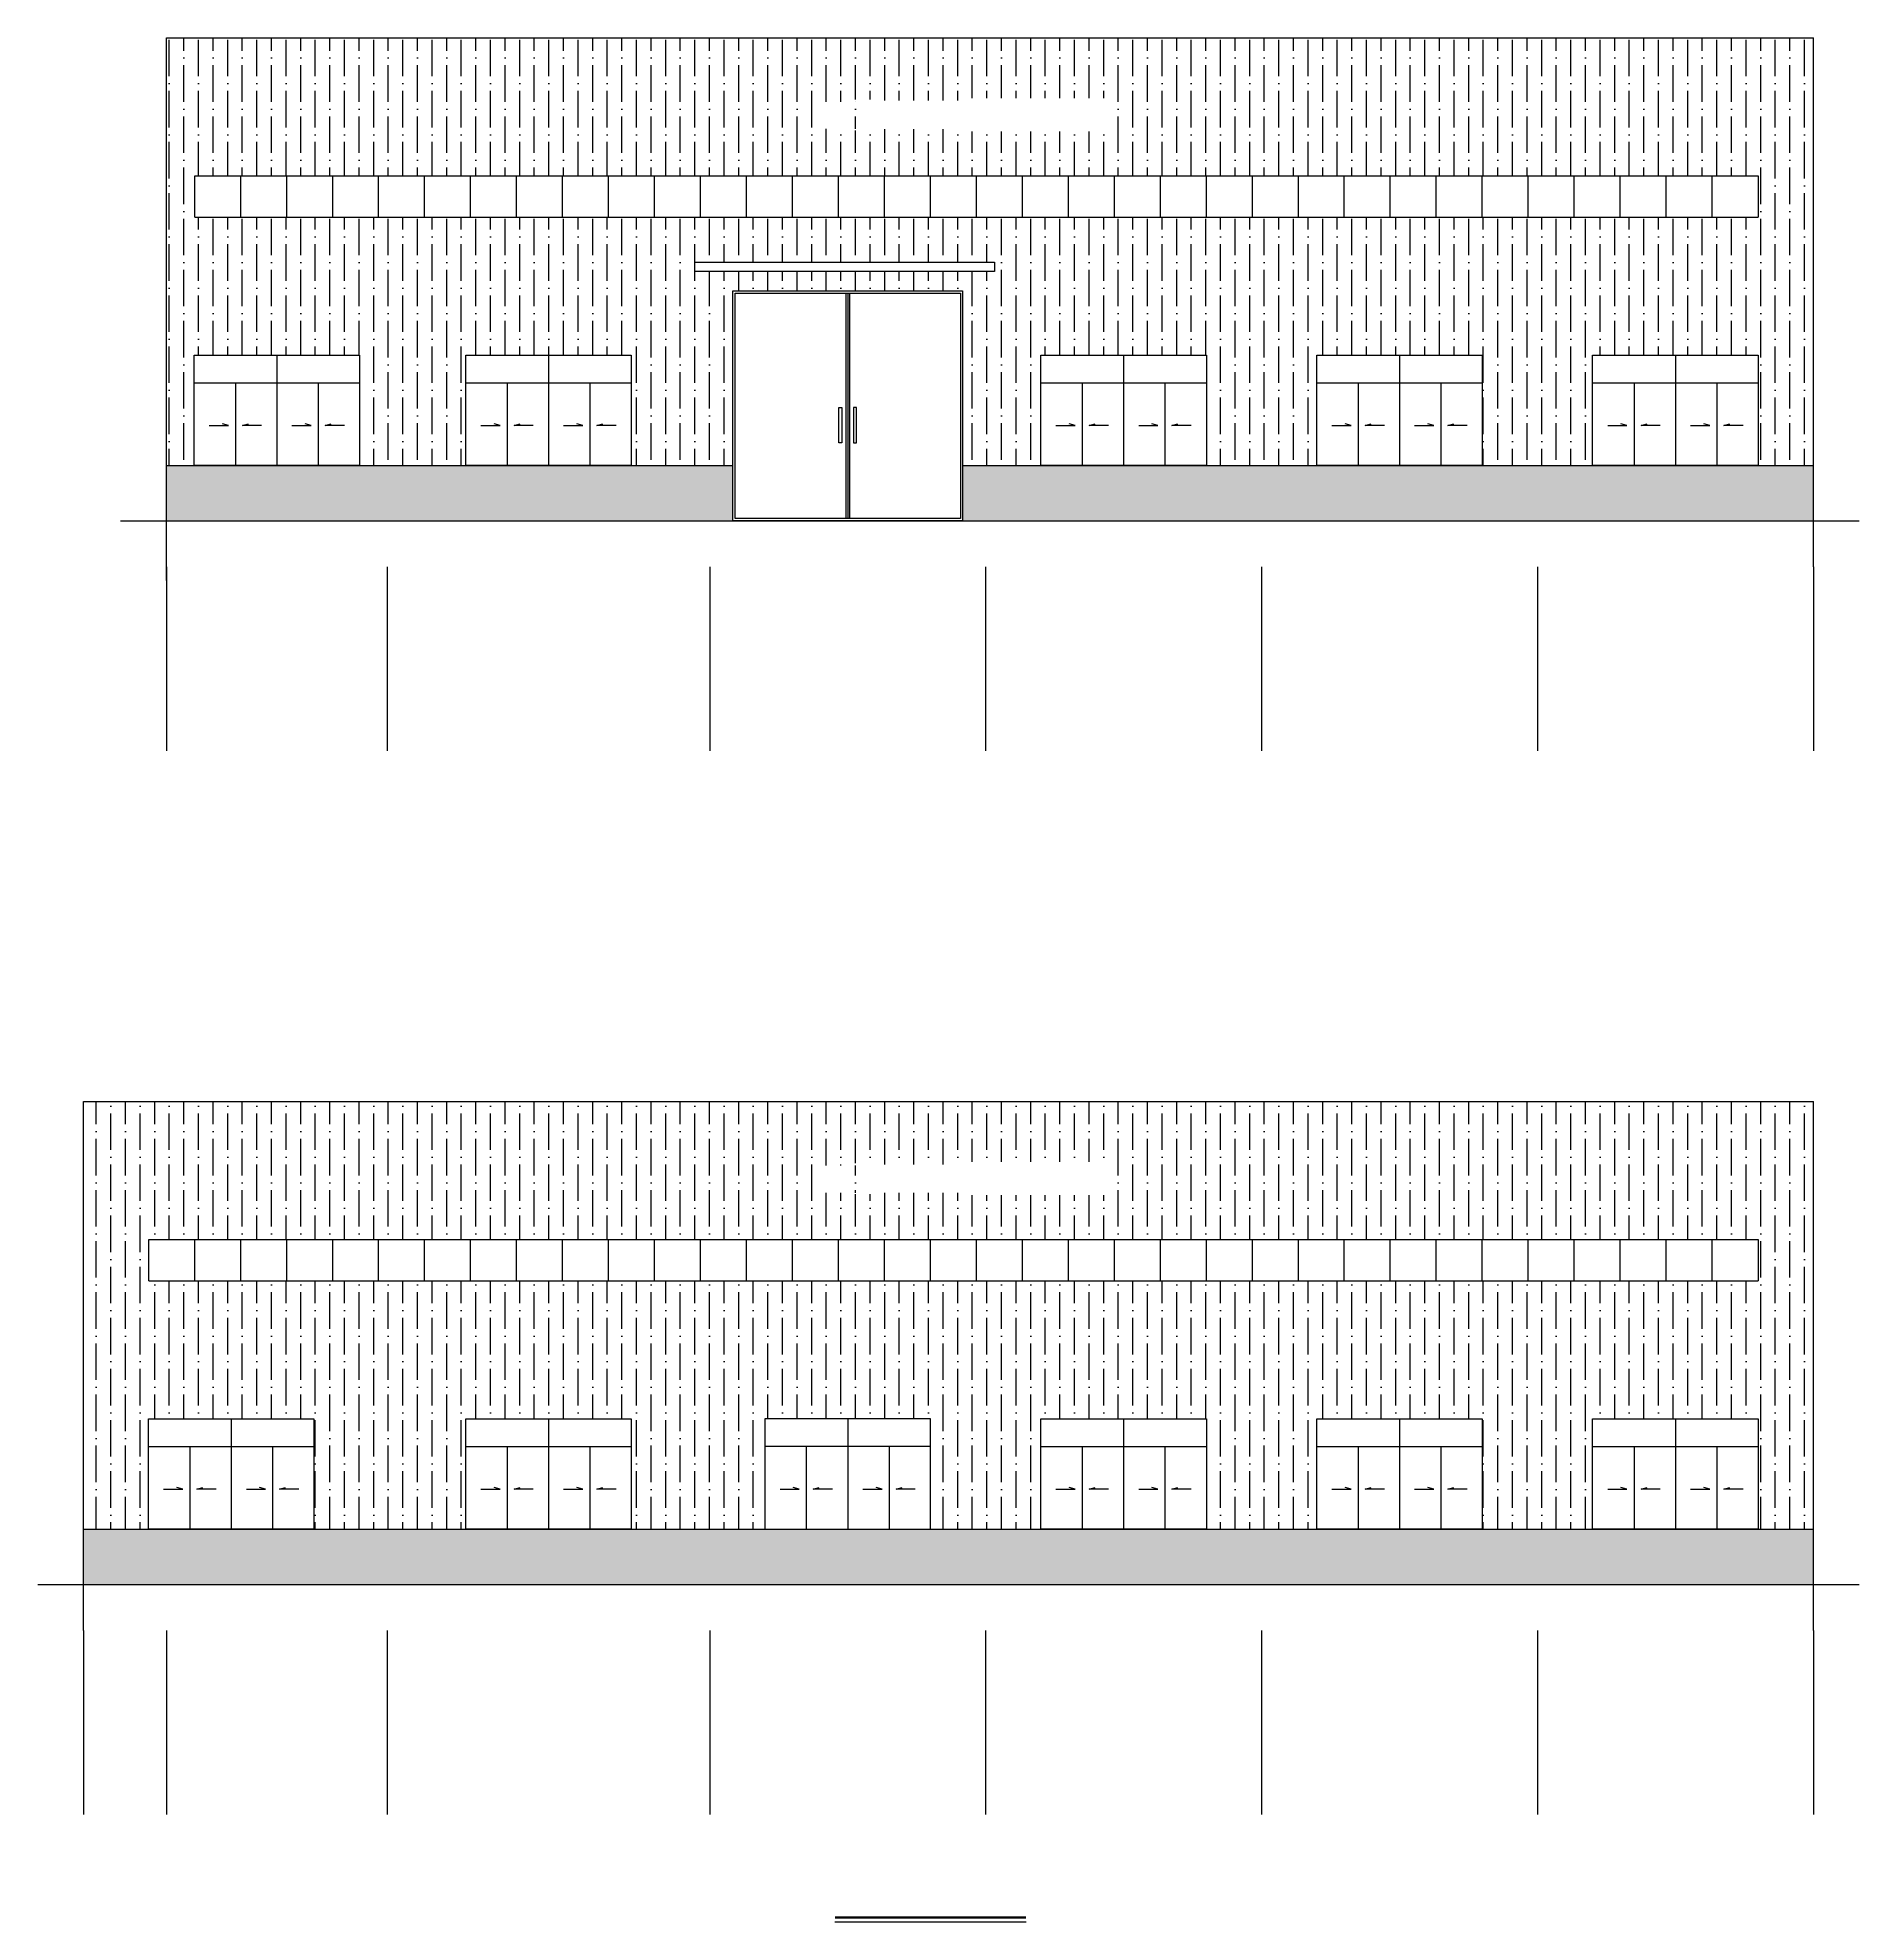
# Model space of a CAD drawing. Extents: x -125668 to 750753, y -248879 to 73241.
# Drawn here: x 693169 to 732784, y -1484 to 39481 of the extents above; entities that cross this region are included whole.
import ezdxf

# ---------------------------------------------------------------- set-up
doc = ezdxf.new("R2010")
doc.units = 0
doc.header["$LTSCALE"] = 1000
doc.header["$MEASUREMENT"] = 0
for name, color, linetype in [('_TCH_MASK', 7, 'Continuous'), ('AXIS', 3, 'Continuous'), ('DOTE', 1, 'Continuous'), ('PUB_TITLE', 4, 'Continuous')]:
    doc.layers.add(name, color=color, linetype=linetype)
doc.styles.get("Standard").update_dxf_attribs({"font": 'gbenor.shx', "bigfont": 'gbcbig.shx'})
doc.styles.add('图框', font='')
doc.styles.get('图框').set_extended_font_data('SimSun')
pattern_1 = [(90, (143263.4, -807.5), (-317.5, 555.625), [793.75, -158.75, 0, -158.75])]

# ---------------------------------------------------------------- blocks, each defined once
blk = doc.blocks.new('$titleblk$00000095')
for p, q in [((-150, 20), (-150, 0)), ((-150, 20), (0, 20)), ((-125, 20), (-125, 0)), ((-100, 20), (-100, 0)), ((-75, 20), (-75, 0)), ((-75, 20), (-75, 0)), ((-50, 20), (-50, 0)), ((-25, 20), (-25, 0)), ((0, 20), (0, 0)), ((-150, 15), (-75, 15)), ((-75, 15), (0, 15)), ((-150, 10), (-75, 10)), ((-75, 10), (0, 10)), ((-150, 5), (-75, 5)), ((-75, 5), (0, 5))]:
    blk.add_line(p, q)
at = {"width": 0.8}
for s, p in [('建   筑', (-146.45, 15.65)), ('暖  通', (-70.35, 15.73)), ('结   构', (-146.45, 10.91)), ('给 排 水', (-71.03, 10.9)), ('电   气', (-146.45, 5.65)), ('工   艺', (-70.35, 6.13)), ('通   讯', (-146.45, 0.88)), ('自   控', (-70.35, 1.24))]:
    blk.add_text(s, height=3.509, dxfattribs=at).set_placement(p)
blk = doc.blocks.new('新块')
for p, q in [((-5840, 800), (-8800, 800)), ((-8240, 400), (-8240, 1000)), ((-7780, 400), (-7780, 1000)), ((-6760, 400), (-6760, 1000)), ((-6300, 400), (-6300, 1000)), ((-5200, 400), (-5200, 1000)), ((-3440, 400), (-3440, 1000)), ((-1720, 400), (-1720, 1000)), ((-400, 800), (-1280, 800)), ((-920, 400), (-920, 1000)), ((-400, 400), (-400, 1000)), ((-5840, 600), (-8800, 600)), ((-5840, 700), (-3840, 700)), ((-2160, 700), (-1280, 700)), ((-400, 600), (-1280, 600))]:
    blk.add_line(p, q)
for points, const_width in [([(-11880, 400), (-11880, 1000), (-400, 1000)], 32), ([(-8800, 400), (-8800, 1000)], 20), ([(-7320, 400), (-7320, 1000)], 20), ([(-5840, 400), (-5840, 1000)], 20), ([(-3840, 400), (-3840, 1000)], 20), ([(-2160, 400), (-2160, 1000)], 20), ([(-1280, 400), (-1280, 1000)], 20)]:
    blk.add_lwpolyline(points, dxfattribs=dict(const_width=const_width))
at = {"layer": 'PUB_TITLE'}
blk.add_lwpolyline([(-47560, 0), (0, 0), (0, 33640), (-47560, 33640)], close=True, dxfattribs=at)
at = {"layer": 'PUB_TITLE', "const_width": 40}
blk.add_lwpolyline([(-46560, 400), (-400, 400), (-400, 33240), (-46560, 33240)], close=True, dxfattribs=at)
at = {"layer": 'PUB_TITLE', "const_width": 32}
blk.add_lwpolyline([(-400, 1000), (-46560, 1000)], dxfattribs=at)
at = {"layer": 'PUB_TITLE', "xscale": 40, "yscale": 40, "zscale": 40, "rotation": 90}
blk.add_blockref('$titleblk$00000095', (-46560, 33240), dxfattribs=at)
at = {"style": '图框', "width": 0.8}
for s, height, p in [('安徽乾坤建材科技有限公司', 160, (-11315, 604)), ('审    定', 80, (-8701, 854)), ('校    对', 80, (-7217, 851)), ('工程名称', 80, (-5712, 794)), ('图纸', 80, (-3732, 778)), ('工程编号', 80, (-2112, 803)), ('阶 段', 80, (-1205, 851)), ('项目负责人', 80, (-8739, 457)), ('审    核', 80, (-8702, 659)), ('设计负责人', 80, (-7265, 659)), ('设 计 人', 80, (-7213, 457)), ('项目名称', 80, (-5712, 494)), ('名称', 80, (-3732, 498)), ('图   号', 80, (-2098, 504)), ('比 例', 80, (-1211, 457)), ('日 期', 80, (-1212, 659))]:
    blk.add_text(s, height=height, dxfattribs=at).set_placement(p)
for tag, p in [('审定人', (-8147, 838)), ('审核人', (-8147, 641)), ('设计负责人', (-6745, 649)), ('校对', (-6621, 837)), ('工程名称', (-5026, 781)), ('图名', (-3347, 649)), ('阶段', (-810, 832)), ('项目负责人', (-8228, 444)), ('设计人', (-6659, 447)), ('项目名称', (-5026, 479)), ('图号', (-1657, 502)), ('日期', (-905, 632)), ('比例', (-810, 446))]:
    blk.add_attdef(tag, p, '', height=120)

msp = doc.modelspace()

# ---------------------------------------------------------------- hatches: boundary and pattern name
h = msp.add_hatch()
h.set_pattern_fill('ANSI36', color=256, scale=200, angle=45, style=0)
h.set_pattern_definition(pattern_1)
h.paths.add_polyline_path([(720983.7, 32580.5), (724583.7, 32580.5), (724583.7, 30180.5), (726983.7, 30180.5), (726983.7, 32580.5), (730583.7, 32580.5), (730583.7, 30180.5), (731783.7, 30180.5), (731783.7, 39480.5), (695968.7, 39480.5), (695968.7, 30180.5), (696568.7, 30180.5), (696568.7, 32580.5), (700168.7, 32580.5), (700168.7, 30180.5), (702476.2, 30180.5), (702476.2, 32580.5), (706076.2, 32580.5), (706076.2, 30180.5), (708283.7, 30180.5), (708283.7, 33980.5), (713283.7, 33980.5), (713283.7, 30180.5), (714983.7, 30180.5), (714983.7, 32580.5), (718583.7, 32580.5), (718583.7, 30180.5), (720983.7, 30180.5)])
h.paths.add_polyline_path([(696583.9, 35580.5), (696583.9, 36480.5), (730583.7, 36480.5), (730583.7, 35580.5)], flags=16)
h.paths.add_polyline_path([(713977.4, 34396.5), (707459.9, 34396.5), (707459.9, 34600), (713977.4, 34600)], flags=16)
edge = h.paths.add_edge_path(flags=16)
edge.add_line((710044.7, 37496.2), (711010.1, 37496.2))
edge.add_line((711010.1, 37496.2), (711010.1, 38089.6))
edge.add_line((711010.1, 38089.6), (710044.7, 38089.6))
edge.add_line((710044.7, 38089.6), (710044.7, 37496.2))
edge.add_line((710888.2, 37466.8), (711404.2, 37466.8))
edge.add_line((711404.2, 37466.8), (711404.2, 38137.1))
edge.add_line((711404.2, 38137.1), (710888.2, 38137.1))
edge.add_line((710888.2, 38137.1), (710888.2, 37466.8))
edge.add_line((711283.8, 37495.3), (713421.4, 37495.3))
edge.add_line((713421.4, 37495.3), (713421.4, 38111.8))
edge.add_line((713421.4, 38111.8), (711283.8, 38111.8))
edge.add_line((711283.8, 38111.8), (711283.8, 37495.3))
edge.add_line((713271.7, 37441.6), (716604.1, 37441.6))
edge.add_line((716604.1, 37441.6), (716604.1, 38167.6))
edge.add_line((716604.1, 38167.6), (713271.7, 38167.6))
edge.add_line((713271.7, 38167.6), (713271.7, 37441.6))
h = msp.add_hatch()
h.set_pattern_fill('AR-B816C', color=256, scale=200, style=0)
h.set_pattern_definition([(0, (143263.4, 22314.5), (245.69238, 245.69238), [479.86793, -11.51682]), (0, (143017.7, 22326.02), (245.69238, 245.69238), [479.86793, -11.51682]), (90, (143263.4, 22314.5), (-245.69238, 245.69238), [-257.20918, 234.17555]), (90, (143251.88, 22314.5), (-245.69238, 245.69238), [-257.20918, 234.17555])])
h.paths.add_polyline_path([(708283.7, 28980.5), (708283.7, 30180.5), (695968.7, 30180.5), (695968.7, 28980.5)])
h.paths.add_polyline_path([(713283.7, 30180.5), (713283.7, 28980.5), (731783.7, 28980.5), (731783.7, 30180.5)])
h = msp.add_hatch()
h.set_pattern_fill('ANSI36', color=256, scale=200, angle=45, style=0)
h.set_pattern_definition(pattern_1)
h.paths.add_polyline_path([(718583.7, 9458.5), (718583.7, 7058.5), (720983.7, 7058.5), (720983.7, 9458.5), (724583.7, 9458.5), (724583.7, 7058.5), (726983.7, 7058.5), (726983.7, 9458.5), (730583.7, 9458.5), (730583.7, 7058.5), (731783.7, 7058.5), (731783.7, 16358.5), (694168.7, 16358.5), (694168.7, 7058.5), (695576.9, 7058.5), (695576.9, 9458.5), (699176.9, 9458.5), (699176.9, 7058.5), (702476.2, 7058.5), (702476.2, 9458.5), (706076.2, 9458.5), (706076.2, 7058.5), (708983.7, 7058.5), (708983.7, 9458.5), (712583.7, 9458.5), (712583.7, 7058.5), (714983.7, 7058.5), (714983.7, 9458.5)])
h.paths.add_polyline_path([(695583.9, 12458.5), (695583.9, 13358.5), (730583.7, 13358.5), (730583.7, 12458.5)], flags=16)
edge = h.paths.add_edge_path(flags=16)
edge.add_line((710044.7, 14374.2), (711010.1, 14374.2))
edge.add_line((711010.1, 14374.2), (711010.1, 14967.6))
edge.add_line((711010.1, 14967.6), (710044.7, 14967.6))
edge.add_line((710044.7, 14967.6), (710044.7, 14374.2))
edge.add_line((710888.2, 14344.8), (711404.2, 14344.8))
edge.add_line((711404.2, 14344.8), (711404.2, 15015.1))
edge.add_line((711404.2, 15015.1), (710888.2, 15015.1))
edge.add_line((710888.2, 15015.1), (710888.2, 14344.8))
edge.add_line((711283.8, 14373.3), (713421.4, 14373.3))
edge.add_line((713421.4, 14373.3), (713421.4, 14989.8))
edge.add_line((713421.4, 14989.8), (711283.8, 14989.8))
edge.add_line((711283.8, 14989.8), (711283.8, 14373.3))
edge.add_line((713271.7, 14319.6), (716604.1, 14319.6))
edge.add_line((716604.1, 14319.6), (716604.1, 15045.6))
edge.add_line((716604.1, 15045.6), (713271.7, 15045.6))
edge.add_line((713271.7, 15045.6), (713271.7, 14319.6))
h = msp.add_hatch()
h.set_pattern_fill('AR-B816C', color=256, scale=200, style=0)
h.set_pattern_definition([(0, (143263.4, -807.5), (245.69238, 245.69238), [479.86793, -11.51682]), (0, (143017.7, -795.98), (245.69238, 245.69238), [479.86793, -11.51682]), (90, (143263.4, -807.5), (-245.69238, 245.69238), [-257.20918, 234.17555]), (90, (143251.88, -807.5), (-245.69238, 245.69238), [-257.20918, 234.17555])])
h.paths.add_polyline_path([(731783.7, 5858.5), (731783.7, 7058.5), (694168.7, 7058.5), (694168.7, 5858.5)])

# ---------------------------------------------------------------- linework, layer by layer
for p, q in [((696583.9, 36480.5), (730583.7, 36480.5)), ((696583.9, 35580.5), (696583.9, 36480.5)), ((697583.9, 35580.5), (697583.9, 36480.5)), ((698583.9, 35580.5), (698583.9, 36480.5)), ((699583.9, 35580.5), (699583.9, 36480.5)), ((700583.9, 35580.5), (700583.9, 36480.5)), ((701583.9, 35580.5), (701583.9, 36480.5)), ((702583.9, 35580.5), (702583.9, 36480.5)), ((703583.9, 35580.5), (703583.9, 36480.5)), ((704583.9, 35580.5), (704583.9, 36480.5)), ((705583.9, 35580.5), (705583.9, 36480.5)), ((706583.9, 35580.5), (706583.9, 36480.5)), ((707583.9, 35580.5), (707583.9, 36480.5)), ((708583.9, 35580.5), (708583.9, 36480.5)), ((709583.9, 35580.5), (709583.9, 36480.5)), ((710583.9, 35580.5), (710583.9, 36480.5)), ((711583.9, 35580.5), (711583.9, 36480.5)), ((712583.9, 35580.5), (712583.9, 36480.5)), ((713583.9, 35580.5), (713583.9, 36480.5)), ((714583.9, 35580.5), (714583.9, 36480.5)), ((715583.9, 35580.5), (715583.9, 36480.5)), ((716583.9, 35580.5), (716583.9, 36480.5)), ((717583.9, 35580.5), (717583.9, 36480.5)), ((718583.9, 35580.5), (718583.9, 36480.5)), ((719583.9, 35580.5), (719583.9, 36480.5)), ((720583.9, 35580.5), (720583.9, 36480.5)), ((721583.9, 35580.5), (721583.9, 36480.5)), ((722583.9, 35580.5), (722583.9, 36480.5)), ((723583.9, 35580.5), (723583.9, 36480.5)), ((724583.9, 35580.5), (724583.9, 36480.5)), ((725583.9, 35580.5), (725583.9, 36480.5)), ((726583.9, 35580.5), (726583.9, 36480.5)), ((727583.9, 35580.5), (727583.9, 36480.5)), ((728583.9, 35580.5), (728583.9, 36480.5)), ((729583.9, 35580.5), (729583.9, 36480.5)), ((730583.7, 36480.5), (730583.7, 35580.5)), ((696583.9, 35580.5), (730583.7, 35580.5)), ((710743.7, 33930.5), (710743.7, 29030.5)), ((710783.7, 33930.5), (710783.7, 29030.5)), ((710823.7, 33930.5), (710823.7, 29030.5)), ((698368.7, 32580.5), (698368.7, 30180.5)), ((704276.2, 32580.5), (704276.2, 30180.5)), ((716783.7, 32580.5), (716783.7, 30180.5)), ((722783.7, 32580.5), (722783.7, 30180.5)), ((728783.7, 32580.5), (728783.7, 30180.5)), ((696568.7, 31980.5), (700168.7, 31980.5)), ((697468.7, 31980.5), (697468.7, 30180.5)), ((699268.7, 31980.5), (699268.7, 30180.5)), ((702476.2, 31980.5), (706076.2, 31980.5)), ((703376.2, 31980.5), (703376.2, 30180.5)), ((705176.2, 31980.5), (705176.2, 30180.5)), ((714983.7, 31980.5), (718583.7, 31980.5)), ((715883.7, 31980.5), (715883.7, 30180.5)), ((717683.7, 31980.5), (717683.7, 30180.5)), ((720983.7, 31980.5), (724583.7, 31980.5)), ((721883.7, 31980.5), (721883.7, 30180.5)), ((723683.7, 31980.5), (723683.7, 30180.5)), ((726983.7, 31980.5), (730583.7, 31980.5)), ((727883.7, 31980.5), (727883.7, 30180.5)), ((729683.7, 31980.5), (729683.7, 30180.5)), ((696898.2, 31049), (697316.2, 31049)), ((697316.2, 31049), (697185.7, 31088.5)), ((697621.2, 31049), (697751.7, 31088.5)), ((698039.2, 31049), (697621.2, 31049)), ((698698.2, 31049), (699116.2, 31049)), ((699116.2, 31049), (698985.7, 31088.5)), ((699421.2, 31049), (699551.7, 31088.5)), ((699839.2, 31049), (699421.2, 31049)), ((702805.7, 31049), (703223.7, 31049)), ((703223.7, 31049), (703093.2, 31088.5)), ((703528.7, 31049), (703659.2, 31088.5)), ((703946.7, 31049), (703528.7, 31049)), ((704605.7, 31049), (705023.7, 31049)), ((705023.7, 31049), (704893.2, 31088.5)), ((705328.7, 31049), (705459.2, 31088.5)), ((705746.7, 31049), (705328.7, 31049)), ((715313.2, 31049), (715731.2, 31049)), ((715731.2, 31049), (715600.7, 31088.5)), ((716036.2, 31049), (716166.7, 31088.5)), ((716454.2, 31049), (716036.2, 31049)), ((717113.2, 31049), (717531.2, 31049)), ((717531.2, 31049), (717400.7, 31088.5)), ((717836.2, 31049), (717966.7, 31088.5)), ((718254.2, 31049), (717836.2, 31049)), ((721313.2, 31049), (721731.2, 31049)), ((721731.2, 31049), (721600.7, 31088.5)), ((722036.2, 31049), (722166.7, 31088.5)), ((722454.2, 31049), (722036.2, 31049)), ((723113.2, 31049), (723531.2, 31049)), ((723531.2, 31049), (723400.7, 31088.5)), ((723836.2, 31049), (723966.7, 31088.5)), ((724254.2, 31049), (723836.2, 31049)), ((727313.2, 31049), (727731.2, 31049)), ((727731.2, 31049), (727600.7, 31088.5)), ((728036.2, 31049), (728166.7, 31088.5)), ((728454.2, 31049), (728036.2, 31049)), ((729113.2, 31049), (729531.2, 31049)), ((729531.2, 31049), (729400.7, 31088.5)), ((729836.2, 31049), (729966.7, 31088.5)), ((730254.2, 31049), (729836.2, 31049)), ((695583.9, 13358.5), (730583.7, 13358.5)), ((695583.9, 12458.5), (695583.9, 13358.5)), ((696583.9, 12458.5), (696583.9, 13358.5)), ((697583.9, 12458.5), (697583.9, 13358.5)), ((698583.9, 12458.5), (698583.9, 13358.5)), ((699583.9, 12458.5), (699583.9, 13358.5)), ((700583.9, 12458.5), (700583.9, 13358.5)), ((701583.9, 12458.5), (701583.9, 13358.5)), ((702583.9, 12458.5), (702583.9, 13358.5)), ((703583.9, 12458.5), (703583.9, 13358.5)), ((704583.9, 12458.5), (704583.9, 13358.5)), ((705583.9, 12458.5), (705583.9, 13358.5)), ((706583.9, 12458.5), (706583.9, 13358.5)), ((707583.9, 12458.5), (707583.9, 13358.5)), ((708583.9, 12458.5), (708583.9, 13358.5)), ((709583.9, 12458.5), (709583.9, 13358.5)), ((710583.9, 12458.5), (710583.9, 13358.5)), ((711583.9, 12458.5), (711583.9, 13358.5)), ((712583.9, 12458.5), (712583.9, 13358.5)), ((713583.9, 12458.5), (713583.9, 13358.5)), ((714583.9, 12458.5), (714583.9, 13358.5)), ((715583.9, 12458.5), (715583.9, 13358.5)), ((716583.9, 12458.5), (716583.9, 13358.5)), ((717583.9, 12458.5), (717583.9, 13358.5)), ((718583.9, 12458.5), (718583.9, 13358.5)), ((719583.9, 12458.5), (719583.9, 13358.5)), ((720583.9, 12458.5), (720583.9, 13358.5)), ((721583.9, 12458.5), (721583.9, 13358.5)), ((722583.9, 12458.5), (722583.9, 13358.5)), ((723583.9, 12458.5), (723583.9, 13358.5)), ((724583.9, 12458.5), (724583.9, 13358.5)), ((725583.9, 12458.5), (725583.9, 13358.5)), ((726583.9, 12458.5), (726583.9, 13358.5)), ((727583.9, 12458.5), (727583.9, 13358.5)), ((728583.9, 12458.5), (728583.9, 13358.5)), ((729583.9, 12458.5), (729583.9, 13358.5)), ((730583.7, 13358.5), (730583.7, 12458.5)), ((695583.9, 12458.5), (730583.7, 12458.5)), ((697376.9, 9458.5), (697376.9, 7058.5)), ((704276.2, 9458.5), (704276.2, 7058.5)), ((710783.7, 9458.5), (710783.7, 7058.5)), ((716783.7, 9458.5), (716783.7, 7058.5)), ((722783.7, 9458.5), (722783.7, 7058.5)), ((728783.7, 9458.5), (728783.7, 7058.5)), ((695576.9, 8858.5), (699176.9, 8858.5)), ((696476.9, 8858.5), (696476.9, 7058.5)), ((698276.9, 8858.5), (698276.9, 7058.5)), ((702476.2, 8858.5), (706076.2, 8858.5)), ((703376.2, 8858.5), (703376.2, 7058.5)), ((705176.2, 8858.5), (705176.2, 7058.5)), ((712583.7, 8858.5), (708983.7, 8858.5)), ((709883.7, 8858.5), (709883.7, 7058.5)), ((711683.7, 8858.5), (711683.7, 7058.5)), ((714983.7, 8858.5), (718583.7, 8858.5)), ((715883.7, 8858.5), (715883.7, 7058.5)), ((717683.7, 8858.5), (717683.7, 7058.5)), ((720983.7, 8858.5), (724583.7, 8858.5)), ((721883.7, 8858.5), (721883.7, 7058.5)), ((723683.7, 8858.5), (723683.7, 7058.5)), ((726983.7, 8858.5), (730583.7, 8858.5)), ((727883.7, 8858.5), (727883.7, 7058.5)), ((729683.7, 8858.5), (729683.7, 7058.5)), ((695906.4, 7927), (696324.4, 7927)), ((696324.4, 7927), (696193.9, 7966.5)), ((696629.4, 7927), (696759.9, 7966.5)), ((697047.4, 7927), (696629.4, 7927)), ((697706.4, 7927), (698124.4, 7927)), ((698124.4, 7927), (697993.9, 7966.5)), ((698429.4, 7927), (698559.9, 7966.5)), ((698847.4, 7927), (698429.4, 7927)), ((702805.7, 7927), (703223.7, 7927)), ((703223.7, 7927), (703093.2, 7966.5)), ((703528.7, 7927), (703659.2, 7966.5)), ((703946.7, 7927), (703528.7, 7927)), ((704605.7, 7927), (705023.7, 7927)), ((705023.7, 7927), (704893.2, 7966.5)), ((705328.7, 7927), (705459.2, 7966.5)), ((705746.7, 7927), (705328.7, 7927)), ((709313.2, 7927), (709731.2, 7927)), ((709731.2, 7927), (709600.7, 7966.5)), ((710036.2, 7927), (710166.7, 7966.5)), ((710454.2, 7927), (710036.2, 7927)), ((711113.2, 7927), (711531.2, 7927)), ((711531.2, 7927), (711400.7, 7966.5)), ((711836.2, 7927), (711966.7, 7966.5)), ((712254.2, 7927), (711836.2, 7927)), ((715313.2, 7927), (715731.2, 7927)), ((715731.2, 7927), (715600.7, 7966.5)), ((716036.2, 7927), (716166.7, 7966.5)), ((716454.2, 7927), (716036.2, 7927)), ((717113.2, 7927), (717531.2, 7927)), ((717531.2, 7927), (717400.7, 7966.5)), ((717836.2, 7927), (717966.7, 7966.5)), ((718254.2, 7927), (717836.2, 7927)), ((721313.2, 7927), (721731.2, 7927)), ((721731.2, 7927), (721600.7, 7966.5)), ((722036.2, 7927), (722166.7, 7966.5)), ((722454.2, 7927), (722036.2, 7927)), ((723113.2, 7927), (723531.2, 7927)), ((723531.2, 7927), (723400.7, 7966.5)), ((723836.2, 7927), (723966.7, 7966.5)), ((724254.2, 7927), (723836.2, 7927)), ((727313.2, 7927), (727731.2, 7927)), ((727731.2, 7927), (727600.7, 7966.5)), ((728036.2, 7927), (728166.7, 7966.5)), ((728454.2, 7927), (728036.2, 7927)), ((729113.2, 7927), (729531.2, 7927)), ((729531.2, 7927), (729400.7, 7966.5)), ((729836.2, 7927), (729966.7, 7966.5)), ((730254.2, 7927), (729836.2, 7927)), ((714663.7, -1484.5), (710506, -1484.5))]:
    msp.add_line(p, q)
for points in [[(707459.9, 34600), (713977.4, 34600), (713977.4, 34396.5), (707459.9, 34396.5)], [(708283.7, 33980.5), (713283.7, 33980.5), (713283.7, 28980.5), (708283.7, 28980.5)], [(708333.7, 33930.5), (713233.7, 33930.5), (713233.7, 29030.5), (708333.7, 29030.5)], [(696568.7, 32580.5), (700168.7, 32580.5), (700168.7, 30180.5), (696568.7, 30180.5)], [(702476.2, 32580.5), (706076.2, 32580.5), (706076.2, 30180.5), (702476.2, 30180.5)], [(714983.7, 32580.5), (718583.7, 32580.5), (718583.7, 30180.5), (714983.7, 30180.5)], [(720983.7, 32580.5), (724583.7, 32580.5), (724583.7, 30180.5), (720983.7, 30180.5)], [(726983.7, 32580.5), (730583.7, 32580.5), (730583.7, 30180.5), (726983.7, 30180.5)], [(710593.4, 31444.5), (710654.4, 31444.5), (710654.4, 30674.5), (710593.4, 30674.5)], [(710973.9, 31444.5), (710912.9, 31444.5), (710912.9, 30674.5), (710973.9, 30674.5)], [(695576.9, 9458.5), (699176.9, 9458.5), (699176.9, 7058.5), (695576.9, 7058.5)], [(702476.2, 9458.5), (706076.2, 9458.5), (706076.2, 7058.5), (702476.2, 7058.5)], [(712583.7, 9458.5), (708983.7, 9458.5), (708983.7, 7058.5), (712583.7, 7058.5)], [(714983.7, 9458.5), (718583.7, 9458.5), (718583.7, 7058.5), (714983.7, 7058.5)], [(720983.7, 9458.5), (724583.7, 9458.5), (724583.7, 7058.5), (720983.7, 7058.5)], [(726983.7, 9458.5), (730583.7, 9458.5), (730583.7, 7058.5), (726983.7, 7058.5)]]:
    msp.add_lwpolyline(points, close=True)
at = {"const_width": 50}
msp.add_lwpolyline([(710506, -1377.2), (714663.7, -1377.2)], dxfattribs=at)
at = {"layer": 'AXIS'}
for p, q in [((695968.7, 27980.5), (695968.7, 23980.5)), ((700768.7, 27980.5), (700768.7, 23980.5)), ((707783.7, 27980.5), (707783.7, 23980.5)), ((713783.7, 27980.5), (713783.7, 23980.5)), ((719783.7, 27980.5), (719783.7, 23980.5)), ((725783.7, 27980.5), (725783.7, 23980.5)), ((731783.7, 27980.5), (731783.7, 23980.5)), ((694168.7, 4858.5), (694168.7, 858.5)), ((695968.7, 4858.5), (695968.7, 858.5)), ((700768.7, 4858.5), (700768.7, 858.5)), ((707783.7, 4858.5), (707783.7, 858.5)), ((713783.7, 4858.5), (713783.7, 858.5)), ((719783.7, 4858.5), (719783.7, 858.5)), ((725783.7, 4858.5), (725783.7, 858.5)), ((731783.7, 4858.5), (731783.7, 858.5))]:
    msp.add_line(p, q, dxfattribs=at)
at = {"layer": 'DOTE'}
for p, q in [((695968.7, 27680.5), (695968.7, 39480.5)), ((695968.7, 39480.5), (731783.7, 39480.5)), ((731783.7, 27980.5), (731783.7, 39480.5)), ((695968.7, 30180.5), (708283.7, 30180.5)), ((713283.7, 30180.5), (731783.7, 30180.5)), ((694968.7, 28980.5), (732783.7, 28980.5)), ((694168.7, 4858.5), (694168.7, 16358.5)), ((694168.7, 16358.5), (731783.7, 16358.5)), ((731783.7, 4858.5), (731783.7, 16358.5)), ((694168.7, 7058.5), (731783.7, 7058.5)), ((693168.7, 5858.5), (732783.7, 5858.5))]:
    msp.add_line(p, q, dxfattribs=at)

# ---------------------------------------------------------------- block references
at = {"layer": '_TCH_MASK', "color": 0, "lineweight": 15, "xscale": 1.587037197983591, "yscale": 1.587037197736208, "zscale": 1.587037197782295}
msp.add_blockref('新块', (750753, -4067.3), dxfattribs=at)

doc.saveas('drawing.dxf')
